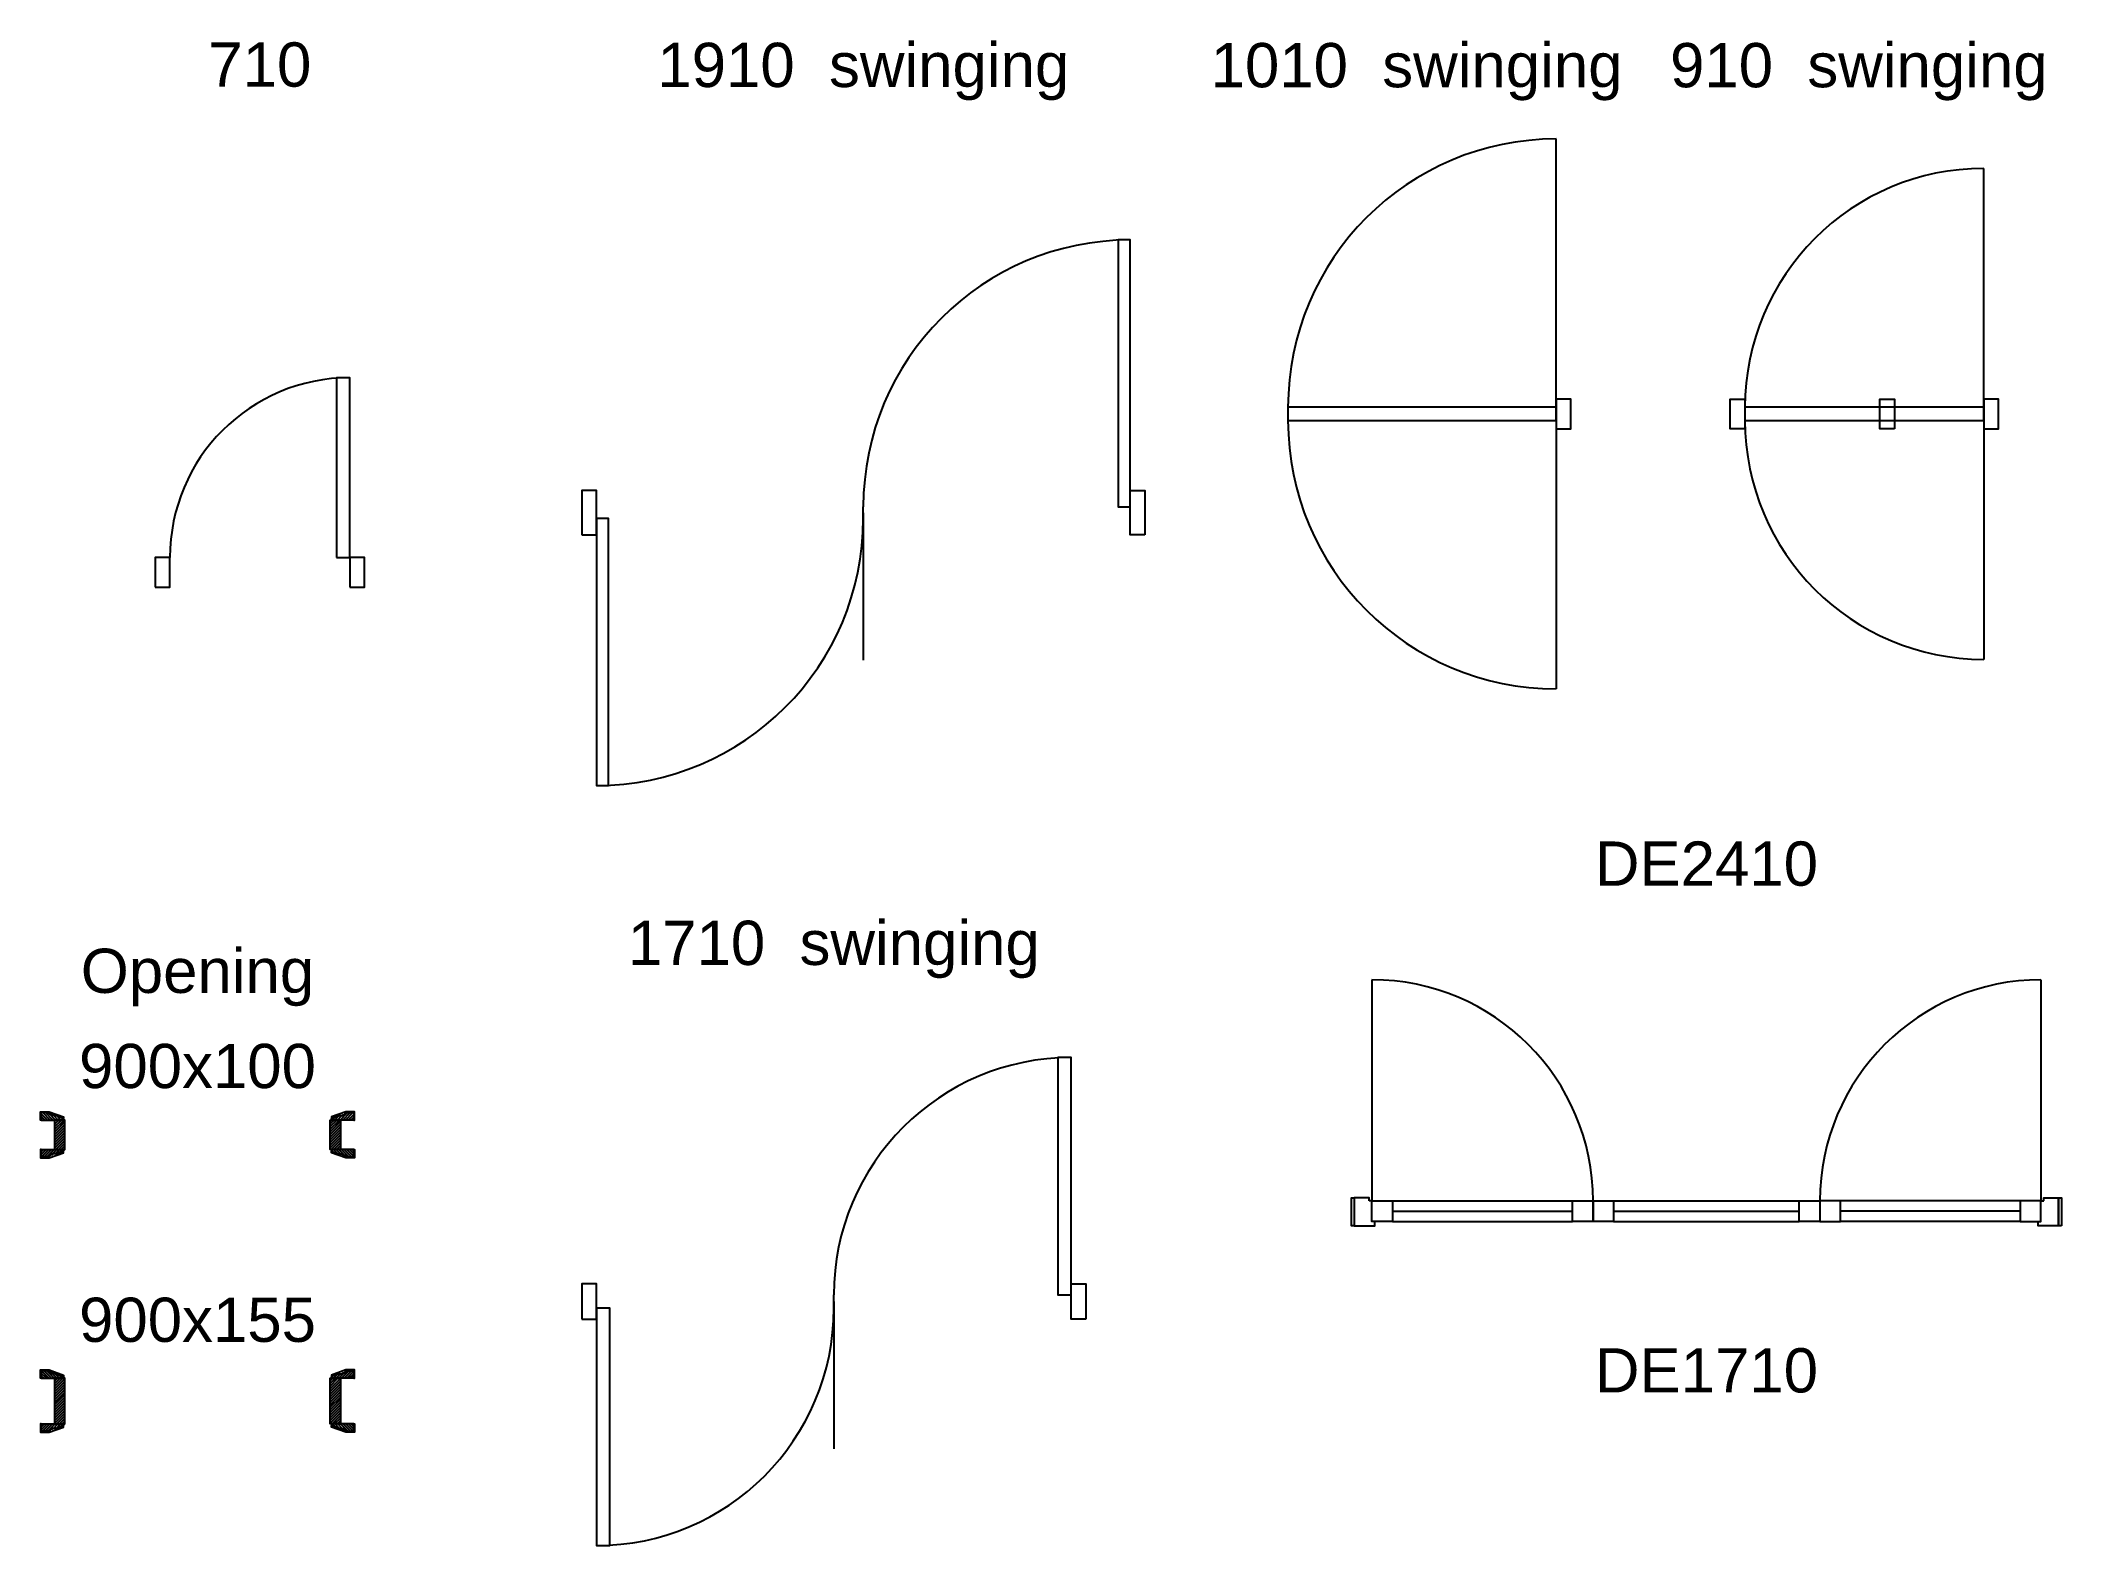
# Model space of a CAD drawing. Header units: millimetres. Extents: x 585 to 19233, y 2366 to 15159.
# Drawn here: x 12375 to 19233, y 10054 to 15159 of the extents above; entities that cross this region are included whole.
import ezdxf
from ezdxf.enums import TextEntityAlignment as Align

# ---------------------------------------------------------------- set-up
doc = ezdxf.new("R2010")
doc.units = ezdxf.units.MM
for name, color, linetype in [('AR doors', 4, 'Continuous'), ('AR windows', 4, 'Continuous'), ('AR wood', 7, 'Continuous')]:
    doc.layers.add(name, color=color, linetype=linetype)
doc.styles.add('Arial', font='arial.ttf')

msp = doc.modelspace()

# ---------------------------------------------------------------- texts
at = {"layer": 'Defpoints', "style": 'Arial'}
for s, p in [('1910  swinging', (15167.3, 15057.2)), ('1010  swinging', (17044.7, 15056.4)), ('910  swinging', (18545.4, 15056.4)), ('710', (13119.5, 15077.2)), ('DE2410', (18028.4, 12367.3)), ('1710  swinging', (15067.3, 12079.8)), ('Opening', (12908, 11985)), ('900x100', (12908, 11680.9)), ('900x155', (12908, 10820.2)), ('DE1710', (18028.4, 10648.7))]:
    msp.add_text(s, height=150, dxfattribs=at).set_placement(p, align=Align.MIDDLE)

# ---------------------------------------------------------------- blocks, each defined once
blk = doc.blocks.new('door architrave 75')
h = blk.add_hatch()
h.set_pattern_fill('LINE', color=8, scale=2, angle=45, style=0)
h.set_pattern_definition([(45, (952, 15077.5), (-4.490128, 4.490128), [])])
edge = h.paths.add_edge_path()
edge.add_line((-80, -25), (-80, 0))
edge.add_line((-80, 0), (-5, 0))
edge.add_line((-5, 0), (-5, -5))
edge.add_line((-5, -5), (-7, -5))
edge.add_arc((-10, -5), 3, 270, 360, ccw=False)
edge.add_line((-10, -8), (-10, -10))
edge.add_line((-10, -10), (-20, -10))
edge.add_arc((-23, -10), 3, -90, 0, ccw=False)
edge.add_line((-23, -13), (-23, -15))
edge.add_line((-23, -15), (-43, -15))
edge.add_line((-43, -15), (-43, -18))
edge.add_line((-43, -18), (-47, -18))
edge.add_arc((-47, -22), 4, 90, 180)
edge.add_line((-51, -22), (-55, -22))
edge.add_line((-55, -22), (-55, -25))
edge.add_line((-55, -25), (-80, -25))
at = {"color": 8}
blk.add_lwpolyline([(-80, 0), (-83, 0), (-83, -28), (-53, -28), (-5, -11), (-5, -5), (-5, -5)], dxfattribs=at)
at = {"color": 0}
blk.add_lwpolyline([(-80, -25), (-80, 0), (-5, 0), (-5, -5), (-7, -5, -0.414214), (-10, -8), (-10, -10), (-20, -10, -0.414214), (-23, -13), (-23, -15), (-43, -15), (-43, -18), (-47, -18, 0.414214), (-51, -22), (-55, -22), (-55, -25)], format="xyb", close=True, dxfattribs=at)
blk = doc.blocks.new('opening 900x100 plan')
h = blk.add_hatch()
h.set_pattern_fill('LINE', color=8, scale=2, angle=45, style=0)
h.set_pattern_definition([(45, (-15000, 2e-12), (-4.490128, 4.490128), [])])
h.paths.add_polyline_path([(485, -50), (450, -50), (450, 50), (485, 50)])
h.paths.add_polyline_path([(-485, -50), (-450, -50), (-450, 50), (-485, 50)])
at = {"color": 0}
for points in [[(-485, -50), (-450, -50), (-450, 50), (-485, 50)], [(485, -50), (450, -50), (450, 50), (485, 50)]]:
    blk.add_lwpolyline(points, close=True, dxfattribs=at)
blk = doc.blocks.new('opening 900x155 plan')
h = blk.add_hatch()
h.set_pattern_fill('LINE', color=8, scale=2, angle=45, style=0)
h.set_pattern_definition([(45, (-15000, 2e-12), (-4.490128, 4.490128), [])])
h.paths.add_polyline_path([(485, -77.5), (450, -77.5), (450, 77.5), (485, 77.5)])
h.paths.add_polyline_path([(-485, -77.5), (-450, -77.5), (-450, 77.5), (-485, 77.5)])
at = {"color": 0}
for points in [[(-485, -77.5), (-450, -77.5), (-450, 77.5), (-485, 77.5)], [(485, -77.5), (450, -77.5), (450, 77.5), (485, 77.5)]]:
    blk.add_lwpolyline(points, close=True, dxfattribs=at)
blk = doc.blocks.new('D1910 swinging')
for points in [[(905, 20), (905, 925), (865, 925), (865, 20), (905, 20)], [(-905, -20), (-905, -925), (-865, -925), (-865, -20), (-905, -20)]]:
    blk.add_lwpolyline(points)
at = {"color": 0}
blk.add_lwpolyline([(0, -20), (0, 20)], dxfattribs=at)
for centre, start, end in [((905, 20), 90, 180), ((-905, -20), 270, 0)]:
    blk.add_arc(centre, 905, start, end, dxfattribs=at)
blk = doc.blocks.new('D1710 swinging')
for points in [[(805, 22.5), (805, 827.5), (760, 827.5), (760, 22.5), (805, 22.5)], [(-805, -22.5), (-805, -827.5), (-760, -827.5), (-760, -22.5), (-805, -22.5)]]:
    blk.add_lwpolyline(points)
at = {"color": 0}
blk.add_lwpolyline([(0, -22.5), (0, 22.5)], dxfattribs=at)
for centre, start, end in [((805, 22.5), 90, 180), ((-805, -22.5), 270, 0)]:
    blk.add_arc(centre, 805, start, end, dxfattribs=at)
blk = doc.blocks.new('D710')
blk.add_lwpolyline([(260, 0), (305, 0), (305, 610), (260, 610)], close=True)
at = {"color": 0}
blk.add_arc((305, 0), 610, 90, 180, dxfattribs=at)
blk = doc.blocks.new('D910 swinging')
at = {"color": 0}
for points in [[(405, 22.5), (405, 832.5)], [(405, -22.5), (405, -832.5)]]:
    blk.add_lwpolyline(points, dxfattribs=at)
blk.add_lwpolyline([(405, 22.5), (-405, 22.5), (-405, -22.5), (405, -22.5), (405, 22.5)])
for centre, start, end in [((405, 22.5), 90, 180), ((405, -22.5), 180, 270)]:
    blk.add_arc(centre, 810, start, end, dxfattribs=at)
blk = doc.blocks.new('D1010 swinging')
at = {"color": 0}
for points in [[(455, 22.5), (455, 932.5)], [(455, -22.5), (455, -932.5)]]:
    blk.add_lwpolyline(points, dxfattribs=at)
blk.add_lwpolyline([(455, 22.5), (-455, 22.5), (-455, -22.5), (455, -22.5), (455, 22.5)])
for centre, start, end in [((455, 22.5), 90, 180), ((455, -22.5), 180, 270)]:
    blk.add_arc(centre, 910, start, end, dxfattribs=at)
blk = doc.blocks.new('DE2410x95')
at = {"color": 8}
for points in [[(-1135, 835), (-1135, 85)], [(1135, 835), (1135, 85)]]:
    blk.add_lwpolyline(points, dxfattribs=at)
for points in [[(-1195, 0), (-1205, 0), (-1205, 95), (-1195, 95)], [(1205, 0), (1195, 0), (1195, 95), (1205, 95)]]:
    blk.add_lwpolyline(points, close=True, dxfattribs=at)
at = {"color": 3}
for points in [[(-1145, 85), (-1145, 95), (-1195, 95), (-1195, 0), (-1125, 0), (-1125, 15), (-1135, 15), (-1135, 85)], [(-1135, 85), (-1065, 85), (-1065, 15), (-1135, 15)], [(-455, 85), (-385, 85), (-385, 15), (-455, 15)], [(-385, 85), (-315, 85), (-315, 15), (-385, 15)], [(315, 85), (385, 85), (385, 15), (315, 15)], [(455, 85), (385, 85), (385, 15), (455, 15)], [(1135, 85), (1065, 85), (1065, 15), (1135, 15)], [(1145, 85), (1145, 95), (1195, 95), (1195, 0), (1125, 0), (1125, 15), (1135, 15), (1135, 85)]]:
    blk.add_lwpolyline(points, close=True, dxfattribs=at)
at = {"color": 0}
for points in [[(-1065, 85), (-455, 85)], [(-315, 85), (315, 85)], [(1065, 85), (455, 85)], [(-1065, 50), (-455, 50)], [(-1065, 15), (-455, 15)], [(-315, 50), (315, 50)], [(-315, 15), (315, 15)], [(1065, 50), (455, 50)], [(1065, 15), (455, 15)]]:
    blk.add_lwpolyline(points, dxfattribs=at)
at = {"color": 8}
for centre, start, end in [((-1135, 85), 0, 90), ((1135, 85), 90, 180)]:
    blk.add_arc(centre, 750, start, end, dxfattribs=at)

# ---------------------------------------------------------------- linework, layer by layer
at = {"layer": 'AR doors', "color": 3}
for points in [[(17518.4, 13842.2), (17568.4, 13842.2), (17568.4, 13942.2), (17518.4, 13942.2)], [(18159.1, 13842.2), (18109.1, 13842.2), (18109.1, 13942.2), (18159.1, 13942.2)], [(18666.6, 13842.2), (18616.6, 13842.2), (18616.6, 13942.2), (18666.6, 13942.2)], [(18969.1, 13842.2), (19019.1, 13842.2), (19019.1, 13942.2), (18969.1, 13942.2)], [(14212.3, 13482.2), (14262.3, 13482.2), (14262.3, 13632.2), (14212.3, 13632.2)], [(16122.3, 13482.2), (16072.3, 13482.2), (16072.3, 13632.2), (16122.3, 13632.2)], [(12764.5, 13305.1), (12814.5, 13305.1), (12814.5, 13405.1), (12764.5, 13405.1)], [(13424.5, 13305.1), (13474.5, 13305.1), (13474.5, 13405.1), (13424.5, 13405.1)], [(14212.3, 10821.9), (14262.3, 10821.9), (14262.3, 10941.9), (14212.3, 10941.9)], [(15922.3, 10821.9), (15872.3, 10821.9), (15872.3, 10941.9), (15922.3, 10941.9)]]:
    msp.add_lwpolyline(points, close=True, dxfattribs=at)
at = {"layer": 'Defpoints'}
for points in [[(15167.3, 13557.2), (15167.3, 13057.2)], [(15067.3, 10881.9), (15067.3, 10381.9)]]:
    msp.add_lwpolyline(points, dxfattribs=at)

# ---------------------------------------------------------------- block references
at = {"layer": 'AR doors', "color": 8}
for name, p in [('D1010 swinging', (17063.4, 13892.2)), ('D910 swinging', (18564.1, 13892.2)), ('D1910 swinging', (15167.3, 13557.2)), ('D710', (13119.5, 13405.1)), ('D1710 swinging', (15067.3, 10881.9))]:
    msp.add_blockref(name, p, dxfattribs=at)
at = {"layer": 'AR doors', "color": 3}
for name, p in [('opening 900x100 plan', (12908, 11447.6)), ('opening 900x155 plan', (12908, 10544.3))]:
    msp.add_blockref(name, p, dxfattribs=at)
at = {"layer": 'AR windows'}
msp.add_blockref('DE2410x95', (18028.4, 11138.3), dxfattribs=at)
at = {"layer": 'AR wood', "color": 3, "xscale": -1, "rotation": 180}
for p in [(12458, 11497.6), (12458, 10621.8)]:
    msp.add_blockref('door architrave 75', p, dxfattribs=at)
at = {"layer": 'AR wood', "color": 3, "rotation": 180}
for p in [(13358, 11497.6), (13358, 10621.8)]:
    msp.add_blockref('door architrave 75', p, dxfattribs=at)
at = {"layer": 'AR wood', "color": 3}
for p in [(12458, 11397.6), (12458, 10466.8)]:
    msp.add_blockref('door architrave 75', p, dxfattribs=at)
at = {"layer": 'AR wood', "color": 3, "xscale": -1}
for p in [(13358, 11397.6), (13358, 10466.8)]:
    msp.add_blockref('door architrave 75', p, dxfattribs=at)

msp.set_redraw_order([(e.dxf.handle, doc.entitydb.next_handle()) for e in msp.query("TEXT MTEXT ATTDEF DIMENSION ARC_DIMENSION")])  # texts and dimensions are drawn at this point

doc.saveas('drawing.dxf')
